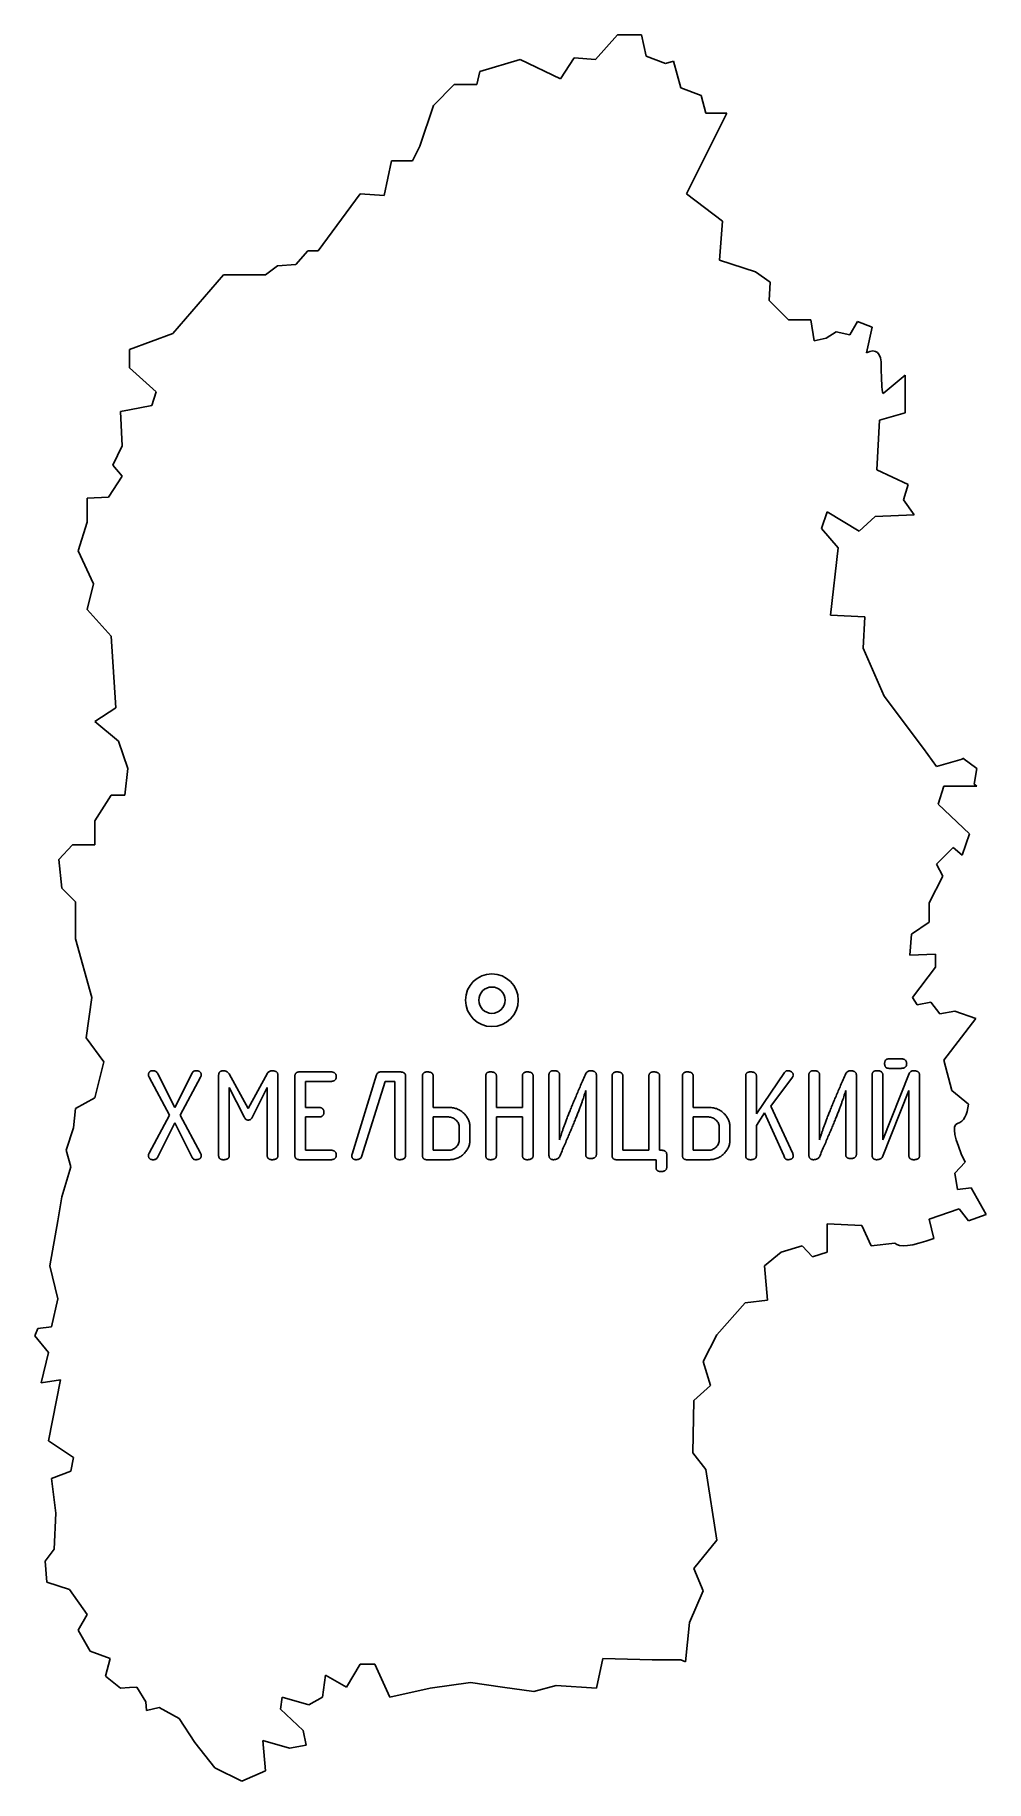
# Model space of a CAD drawing. Header units: millimetres. Extents: x -3142.1 to -3087.9, y 8892.6 to 8992.
import ezdxf

# ---------------------------------------------------------------- set-up
doc = ezdxf.new("R2010")
doc.units = ezdxf.units.MM

msp = doc.modelspace()

# ---------------------------------------------------------------- linework, layer by layer
at = {"color": 7, "linetype": 'Continuous', "lineweight": 25}
for p, q in [((-3108.876, 8991.975), (-3110.141, 8990.58)), ((-3107.514, 8991.975), (-3108.876, 8991.975)), ((-3107.254, 8990.775), (-3107.514, 8991.975)), ((-3114.425, 8990.58), (-3116.727, 8989.899)), ((-3112.12, 8989.477), (-3114.425, 8990.58)), ((-3111.342, 8990.678), (-3112.12, 8989.477)), ((-3110.141, 8990.58), (-3111.342, 8990.678)), ((-3106.151, 8990.354), (-3107.254, 8990.775)), ((-3105.696, 8990.483), (-3106.151, 8990.354)), ((-3105.274, 8988.958), (-3105.696, 8990.483)), ((-3116.727, 8989.899), (-3116.89, 8989.153)), ((-3118.188, 8989.153), (-3119.356, 8987.952)), ((-3116.89, 8989.153), (-3118.188, 8989.153)), ((-3104.107, 8988.536), (-3105.274, 8988.958)), ((-3103.847, 8987.53), (-3104.107, 8988.536)), ((-3119.356, 8987.952), (-3120.135, 8985.649)), ((-3104.95, 8982.922), (-3102.646, 8987.53)), ((-3102.646, 8987.53), (-3103.847, 8987.53)), ((-3120.135, 8985.649), (-3120.557, 8984.805)), ((-3121.758, 8984.805), (-3122.18, 8982.825)), ((-3120.557, 8984.805), (-3121.758, 8984.805)), ((-3123.542, 8982.922), (-3125.942, 8979.678)), ((-3122.18, 8982.825), (-3123.542, 8982.922)), ((-3102.906, 8981.365), (-3104.95, 8982.922)), ((-3103.068, 8979.159), (-3102.906, 8981.365)), ((-3126.528, 8979.678), (-3127.208, 8978.899)), ((-3125.942, 8979.678), (-3126.528, 8979.678)), ((-3128.246, 8978.835), (-3128.928, 8978.315)), ((-3127.208, 8978.899), (-3128.246, 8978.835)), ((-3101.023, 8978.478), (-3103.068, 8979.159)), ((-3100.18, 8977.893), (-3101.023, 8978.478)), ((-3131.33, 8978.315), (-3134.217, 8974.973)), ((-3128.928, 8978.315), (-3131.33, 8978.315)), ((-3100.245, 8976.856), (-3100.18, 8977.893)), ((-3099.142, 8975.752), (-3100.245, 8976.856)), ((-3097.877, 8975.752), (-3099.142, 8975.752)), ((-3097.683, 8974.551), (-3097.877, 8975.752)), ((-3095.216, 8975.655), (-3095.638, 8974.909)), ((-3094.372, 8975.33), (-3095.216, 8975.655)), ((-3134.217, 8974.973), (-3136.683, 8974.064)), ((-3097.001, 8974.713), (-3097.683, 8974.551)), ((-3096.416, 8975.071), (-3097.001, 8974.713)), ((-3095.638, 8974.909), (-3096.416, 8975.071)), ((-3094.697, 8973.87), (-3094.372, 8975.33)), ((-3136.683, 8974.064), (-3136.683, 8973.027)), ((-3136.683, 8973.027), (-3135.158, 8971.664)), ((-3092.491, 8972.605), (-3093.756, 8971.567)), ((-3092.491, 8970.463), (-3092.491, 8972.605)), ((-3135.158, 8971.664), (-3135.417, 8970.885)), ((-3136.683, 8970.625), (-3137.202, 8970.529)), ((-3137.202, 8970.529), (-3137.105, 8968.582)), ((-3135.417, 8970.885), (-3136.683, 8970.625)), ((-3093.951, 8970.042), (-3092.491, 8970.463)), ((-3094.113, 8967.218), (-3093.951, 8970.042)), ((-3137.105, 8968.582), (-3137.624, 8967.479)), ((-3137.624, 8967.479), (-3137.105, 8966.862)), ((-3137.105, 8966.862), (-3137.884, 8965.661)), ((-3092.329, 8966.375), (-3094.113, 8967.218)), ((-3137.884, 8965.661), (-3139.084, 8965.596)), ((-3139.084, 8965.596), (-3139.084, 8964.234)), ((-3092.588, 8965.499), (-3092.329, 8966.375)), ((-3091.972, 8964.655), (-3092.588, 8965.499)), ((-3097.26, 8963.877), (-3096.936, 8964.817)), ((-3096.936, 8964.817), (-3095.119, 8963.714)), ((-3095.119, 8963.714), (-3094.21, 8964.558)), ((-3094.21, 8964.558), (-3091.972, 8964.655)), ((-3139.084, 8964.234), (-3139.603, 8962.611)), ((-3096.319, 8962.773), (-3097.26, 8963.877)), ((-3139.603, 8962.611), (-3138.727, 8960.73)), ((-3096.741, 8958.945), (-3096.319, 8962.773)), ((-3138.727, 8960.73), (-3139.084, 8959.269)), ((-3139.084, 8959.269), (-3137.721, 8957.744)), ((-3094.794, 8958.847), (-3096.741, 8958.945)), ((-3094.891, 8957.062), (-3094.794, 8958.847)), ((-3137.721, 8957.744), (-3137.461, 8953.655)), ((-3093.69, 8954.337), (-3094.891, 8957.062)), ((-3137.461, 8953.655), (-3138.663, 8952.878)), ((-3091.452, 8951.352), (-3093.69, 8954.337)), ((-3138.663, 8952.878), (-3137.3, 8951.774)), ((-3137.3, 8951.774), (-3136.78, 8950.216)), ((-3090.706, 8950.314), (-3091.452, 8951.352)), ((-3089.245, 8950.736), (-3090.706, 8950.314)), ((-3089.214, 8950.801), (-3089.245, 8950.736)), ((-3088.402, 8950.216), (-3089.214, 8950.801)), ((-3136.78, 8950.216), (-3136.942, 8948.691)), ((-3088.565, 8949.308), (-3088.402, 8950.216)), ((-3137.721, 8948.691), (-3138.663, 8947.231)), ((-3136.942, 8948.691), (-3137.721, 8948.691)), ((-3090.608, 8948.172), (-3090.284, 8949.211)), ((-3090.284, 8949.211), (-3088.402, 8949.211)), ((-3088.402, 8949.211), (-3088.565, 8949.308)), ((-3088.824, 8946.484), (-3090.608, 8948.172)), ((-3138.663, 8947.231), (-3138.663, 8945.869)), ((-3139.928, 8945.869), (-3140.706, 8945.025)), ((-3138.663, 8945.869), (-3139.928, 8945.869)), ((-3090.706, 8944.765), (-3089.766, 8945.706)), ((-3089.766, 8945.706), (-3089.245, 8945.284)), ((-3089.245, 8945.284), (-3088.824, 8946.484)), ((-3140.706, 8945.025), (-3140.545, 8943.403)), ((-3090.349, 8944.084), (-3090.706, 8944.765)), ((-3091.128, 8942.559), (-3090.349, 8944.084)), ((-3140.545, 8943.403), (-3139.765, 8942.624)), ((-3139.765, 8942.624), (-3139.765, 8940.515)), ((-3091.128, 8941.456), (-3091.128, 8942.559)), ((-3092.231, 8939.574), (-3092.134, 8940.775)), ((-3092.134, 8940.775), (-3091.128, 8941.456)), ((-3139.765, 8940.515), (-3138.825, 8937.173)), ((-3090.771, 8939.639), (-3092.231, 8939.574)), ((-3090.771, 8938.891), (-3090.771, 8939.639)), ((-3092.069, 8937.173), (-3090.771, 8938.891)), ((-3138.825, 8937.173), (-3139.149, 8934.869)), ((-3091.808, 8936.751), (-3092.069, 8937.173)), ((-3091.03, 8936.914), (-3091.808, 8936.751)), ((-3090.511, 8936.232), (-3091.03, 8936.914)), ((-3089.667, 8936.394), (-3090.511, 8936.232)), ((-3090.284, 8933.604), (-3088.467, 8935.972)), ((-3088.467, 8935.972), (-3089.667, 8936.394)), ((-3139.149, 8934.869), (-3138.143, 8933.506)), ((-3093.422, 8933.679), (-3092.718, 8933.679)), ((-3138.143, 8933.506), (-3138.663, 8931.463)), ((-3134.396, 8930.469), (-3135.568, 8932.639)), ((-3135.065, 8932.819), (-3134.101, 8930.91)), ((-3134.101, 8930.91), (-3133.12, 8932.872)), ((-3132.633, 8932.639), (-3133.796, 8930.468)), ((-3131.605, 8928.178), (-3131.605, 8932.732)), ((-3131.001, 8932.831), (-3129.923, 8930.856)), ((-3129.923, 8930.856), (-3128.825, 8932.859)), ((-3128.226, 8932.732), (-3128.226, 8928.178)), ((-3127.26, 8928.177), (-3127.26, 8932.694)), ((-3126.99, 8932.936), (-3125.214, 8932.936)), ((-3124.003, 8928.251), (-3122.601, 8932.766)), ((-3122.368, 8932.936), (-3121.294, 8932.936)), ((-3120.956, 8932.694), (-3120.956, 8928.177)), ((-3119.99, 8928.177), (-3119.99, 8932.694)), ((-3119.382, 8932.699), (-3119.382, 8930.908)), ((-3116.388, 8928.177), (-3116.388, 8932.694)), ((-3115.78, 8932.699), (-3115.78, 8930.908)), ((-3114.294, 8930.908), (-3114.294, 8932.699)), ((-3113.686, 8932.694), (-3113.686, 8928.177)), ((-3112.787, 8928.203), (-3112.787, 8932.76)), ((-3112.179, 8932.76), (-3112.179, 8929.061)), ((-3110.084, 8932.738), (-3110.084, 8928.244)), ((-3109.186, 8928.176), (-3109.186, 8932.695)), ((-3108.578, 8932.697), (-3108.578, 8928.476)), ((-3107.091, 8928.476), (-3107.091, 8932.697)), ((-3106.483, 8932.697), (-3106.483, 8928.476)), ((-3105.179, 8928.177), (-3105.179, 8932.694)), ((-3104.571, 8932.699), (-3104.571, 8930.908)), ((-3101.578, 8928.177), (-3101.578, 8932.694)), ((-3100.97, 8930.539), (-3099.374, 8932.901)), ((-3100.97, 8932.697), (-3100.97, 8930.539)), ((-3098.911, 8932.636), (-3100.148, 8930.982)), ((-3097.976, 8928.203), (-3097.976, 8932.76)), ((-3097.368, 8932.76), (-3097.368, 8929.061)), ((-3095.274, 8932.738), (-3095.274, 8928.244)), ((-3094.375, 8928.203), (-3094.375, 8932.76)), ((-3093.767, 8929.061), (-3092.274, 8932.838)), ((-3093.767, 8932.76), (-3093.767, 8929.061)), ((-3092.718, 8933.138), (-3093.422, 8933.138)), ((-3091.672, 8932.736), (-3091.672, 8928.178)), ((-3089.829, 8931.884), (-3090.284, 8933.604)), ((-3130.164, 8930.414), (-3130.997, 8932.04)), ((-3130.997, 8932.04), (-3130.997, 8928.178)), ((-3128.834, 8932.04), (-3129.691, 8930.335)), ((-3128.834, 8928.178), (-3128.834, 8932.04)), ((-3125.214, 8932.395), (-3126.652, 8932.395)), ((-3126.652, 8932.395), (-3126.652, 8930.908)), ((-3122.124, 8932.395), (-3123.473, 8928.105)), ((-3121.564, 8932.395), (-3122.124, 8932.395)), ((-3121.564, 8928.174), (-3121.564, 8932.395)), ((-3110.693, 8928.243), (-3110.693, 8931.878)), ((-3095.882, 8928.243), (-3095.882, 8931.878)), ((-3092.28, 8931.878), (-3093.782, 8928.098)), ((-3092.28, 8928.178), (-3092.28, 8931.878)), ((-3088.889, 8931.105), (-3089.829, 8931.884)), ((-3139.765, 8930.846), (-3139.862, 8929.742)), ((-3138.663, 8931.463), (-3139.765, 8930.846)), ((-3126.652, 8930.908), (-3125.913, 8930.908)), ((-3119.382, 8930.908), (-3118.472, 8930.908)), ((-3115.78, 8930.908), (-3114.294, 8930.908)), ((-3104.571, 8930.908), (-3103.661, 8930.908)), ((-3100.148, 8930.982), (-3098.898, 8928.28)), ((-3139.862, 8929.742), (-3140.285, 8928.477)), ((-3135.568, 8928.299), (-3134.396, 8930.469)), ((-3134.101, 8930.029), (-3135.083, 8928.064)), ((-3133.12, 8928.065), (-3134.101, 8930.029)), ((-3133.796, 8930.468), (-3132.633, 8928.299)), ((-3126.652, 8930.368), (-3126.652, 8928.476)), ((-3125.913, 8930.368), (-3126.652, 8930.368)), ((-3118.505, 8930.368), (-3119.382, 8930.368)), ((-3119.382, 8930.368), (-3119.382, 8928.476)), ((-3117.895, 8929.085), (-3117.895, 8929.762)), ((-3117.287, 8929.779), (-3117.287, 8929.068)), ((-3114.294, 8930.368), (-3115.78, 8930.368)), ((-3115.78, 8930.368), (-3115.78, 8928.177)), ((-3114.294, 8928.177), (-3114.294, 8930.368)), ((-3103.695, 8930.368), (-3104.571, 8930.368)), ((-3104.571, 8930.368), (-3104.571, 8928.476)), ((-3103.084, 8929.085), (-3103.084, 8929.762)), ((-3102.476, 8929.779), (-3102.476, 8929.068)), ((-3100.515, 8930.6), (-3100.97, 8929.878)), ((-3100.97, 8929.878), (-3100.97, 8928.179)), ((-3099.403, 8928.169), (-3100.515, 8930.6)), ((-3140.285, 8928.477), (-3140.025, 8927.537)), ((-3125.214, 8927.936), (-3126.99, 8927.936)), ((-3126.652, 8928.476), (-3125.214, 8928.476)), ((-3118.496, 8927.936), (-3119.744, 8927.936)), ((-3119.382, 8928.476), (-3118.505, 8928.476)), ((-3106.686, 8927.936), (-3108.94, 8927.936)), ((-3108.578, 8928.476), (-3107.091, 8928.476)), ((-3106.686, 8927.497), (-3106.686, 8927.936)), ((-3106.483, 8928.476), (-3106.418, 8928.476)), ((-3106.078, 8928.228), (-3106.078, 8927.508)), ((-3103.685, 8927.936), (-3104.933, 8927.936)), ((-3104.571, 8928.476), (-3103.695, 8928.476)), ((-3089.667, 8927.179), (-3089.084, 8927.795)), ((-3140.025, 8927.537), (-3140.545, 8925.816)), ((-3089.506, 8926.239), (-3089.667, 8927.179)), ((-3140.545, 8925.816), (-3140.771, 8924.454)), ((-3088.727, 8926.336), (-3089.506, 8926.239)), ((-3087.883, 8924.81), (-3088.727, 8926.336)), ((-3091.128, 8924.551), (-3089.408, 8925.135)), ((-3089.408, 8925.135), (-3088.889, 8924.454)), ((-3088.889, 8924.454), (-3087.883, 8924.81)), ((-3140.771, 8924.454), (-3141.225, 8921.891)), ((-3096.936, 8924.292), (-3094.956, 8924.194)), ((-3096.936, 8922.669), (-3096.936, 8924.292)), ((-3094.956, 8924.194), (-3094.437, 8923.026)), ((-3090.868, 8923.448), (-3091.128, 8924.551)), ((-3099.564, 8922.669), (-3098.363, 8923.026)), ((-3098.363, 8923.026), (-3097.779, 8922.409)), ((-3094.437, 8923.026), (-3093.075, 8923.188)), ((-3141.225, 8921.891), (-3140.771, 8920.008)), ((-3100.505, 8921.891), (-3099.564, 8922.669)), ((-3100.342, 8919.944), (-3100.505, 8921.891)), ((-3097.779, 8922.409), (-3096.936, 8922.669)), ((-3140.771, 8920.008), (-3141.128, 8918.418)), ((-3103.23, 8917.964), (-3101.608, 8919.781)), ((-3101.608, 8919.781), (-3100.342, 8919.944)), ((-3141.906, 8918.321), (-3142.07, 8917.899)), ((-3142.07, 8917.899), (-3141.291, 8916.958)), ((-3141.128, 8918.418), (-3141.906, 8918.321)), ((-3104.009, 8916.44), (-3103.23, 8917.964)), ((-3141.291, 8916.958), (-3141.713, 8915.239)), ((-3103.587, 8915.076), (-3104.009, 8916.44)), ((-3141.713, 8915.239), (-3140.609, 8915.401)), ((-3140.609, 8915.401), (-3141.291, 8911.93)), ((-3104.528, 8914.233), (-3103.587, 8915.076)), ((-3104.594, 8911.248), (-3104.528, 8914.233)), ((-3141.291, 8911.93), (-3139.862, 8910.988)), ((-3139.862, 8910.988), (-3140.025, 8910.209)), ((-3103.847, 8910.307), (-3104.594, 8911.248)), ((-3140.025, 8910.209), (-3141.128, 8909.788)), ((-3141.128, 8909.788), (-3140.869, 8907.808)), ((-3103.23, 8906.283), (-3103.847, 8910.307)), ((-3140.869, 8907.808), (-3140.966, 8905.765)), ((-3104.528, 8904.661), (-3103.23, 8906.283)), ((-3140.966, 8905.765), (-3141.486, 8905.083)), ((-3141.486, 8905.083), (-3141.388, 8903.883)), ((-3141.388, 8903.883), (-3140.09, 8903.461)), ((-3104.009, 8903.396), (-3104.528, 8904.661)), ((-3140.09, 8903.461), (-3139.084, 8902.033)), ((-3104.788, 8901.578), (-3104.009, 8903.396)), ((-3139.084, 8902.033), (-3139.603, 8901.157)), ((-3139.603, 8901.157), (-3138.922, 8899.957)), ((-3105.015, 8899.34), (-3104.788, 8901.578)), ((-3138.922, 8899.957), (-3137.787, 8899.535)), ((-3137.787, 8899.535), (-3138.046, 8898.529)), ((-3124.321, 8897.912), (-3123.542, 8899.211)), ((-3123.542, 8899.211), (-3122.699, 8899.211)), ((-3122.699, 8899.211), (-3121.854, 8897.328)), ((-3110.077, 8897.848), (-3109.719, 8899.535)), ((-3109.719, 8899.535), (-3106.897, 8899.469)), ((-3106.897, 8899.469), (-3105.274, 8899.469)), ((-3105.274, 8899.469), (-3105.015, 8899.34)), ((-3138.046, 8898.529), (-3137.202, 8897.848)), ((-3137.202, 8897.848), (-3136.683, 8897.879)), ((-3136.683, 8897.879), (-3136.261, 8897.912)), ((-3136.261, 8897.912), (-3135.742, 8897.068)), ((-3125.684, 8897.328), (-3125.521, 8898.593)), ((-3125.521, 8898.593), (-3124.321, 8897.912)), ((-3121.854, 8897.328), (-3119.551, 8897.848)), ((-3119.551, 8897.848), (-3117.248, 8898.17)), ((-3117.248, 8898.17), (-3115.43, 8897.912)), ((-3115.43, 8897.912), (-3113.646, 8897.653)), ((-3113.646, 8897.653), (-3112.381, 8898.009)), ((-3112.381, 8898.009), (-3110.077, 8897.848)), ((-3135.742, 8897.068), (-3135.71, 8896.581)), ((-3128.084, 8896.647), (-3127.987, 8897.328)), ((-3127.987, 8897.328), (-3126.462, 8896.906)), ((-3126.462, 8896.906), (-3125.684, 8897.328)), ((-3135.71, 8896.581), (-3134.996, 8896.744)), ((-3134.996, 8896.744), (-3133.86, 8896.127)), ((-3133.86, 8896.127), (-3132.952, 8894.764)), ((-3126.787, 8895.446), (-3128.084, 8896.647)), ((-3129.091, 8894.862), (-3127.566, 8894.44)), ((-3128.928, 8893.143), (-3129.091, 8894.862)), ((-3126.624, 8894.603), (-3126.787, 8895.446)), ((-3132.952, 8894.764), (-3131.817, 8893.305)), ((-3127.566, 8894.44), (-3126.624, 8894.603)), ((-3131.817, 8893.305), (-3130.291, 8892.558)), ((-3130.291, 8892.558), (-3128.928, 8893.143))]:
    msp.add_line(p, q, dxfattribs=at)
for radius in [1.5, 0.75]:
    msp.add_circle((-3116.035, 8937.018), radius, dxfattribs=at)
for points in [[(-3093.853, 8973.091), (-3093.853, 8973.892), (-3094.135, 8974.152), (-3094.697, 8973.87)], [(-3093.756, 8971.567), (-3093.821, 8971.783), (-3093.853, 8972.291), (-3093.853, 8973.091)], [(-3089.506, 8930.003), (-3089.16, 8930.11), (-3088.954, 8930.478), (-3088.889, 8931.105)], [(-3089.084, 8927.795), (-3089.711, 8929.158), (-3089.852, 8929.894), (-3089.506, 8930.003)], [(-3093.075, 8923.188), (-3092.859, 8922.907), (-3092.123, 8922.994), (-3090.868, 8923.448)]]:
    msp.add_open_spline(points, degree=3, dxfattribs=at)
for points, knots in [([(-3093.663, 8933.411), (-3093.662, 8933.432), (-3093.661, 8933.471), (-3093.651, 8933.527), (-3093.632, 8933.574), (-3093.605, 8933.613), (-3093.57, 8933.643), (-3093.527, 8933.664), (-3093.477, 8933.677), (-3093.441, 8933.678), (-3093.422, 8933.679)], [0, 0, 0, 0, 0.153499, 0.286162, 0.407514, 0.519394, 0.62627, 0.740428, 0.86178, 1, 1, 1, 1]), ([(-3092.718, 8933.679), (-3092.694, 8933.678), (-3092.648, 8933.677), (-3092.584, 8933.664), (-3092.53, 8933.643), (-3092.484, 8933.615), (-3092.449, 8933.575), (-3092.425, 8933.528), (-3092.411, 8933.471), (-3092.409, 8933.432), (-3092.408, 8933.411)], [0, 0, 0, 0, 0.155407, 0.29299, 0.414075, 0.526343, 0.634646, 0.746281, 0.864622, 1, 1, 1, 1]), ([(-3135.6, 8932.759), (-3135.599, 8932.778), (-3135.597, 8932.814), (-3135.586, 8932.865), (-3135.566, 8932.908), (-3135.537, 8932.943), (-3135.501, 8932.971), (-3135.456, 8932.991), (-3135.404, 8933), (-3135.366, 8933.002), (-3135.346, 8933.003)], [0, 0, 0, 0, 0.141873, 0.268346, 0.384373, 0.492402, 0.604548, 0.721869, 0.8529, 1, 1, 1, 1]), ([(-3135.568, 8932.639), (-3135.577, 8932.658), (-3135.595, 8932.696), (-3135.598, 8932.738), (-3135.6, 8932.759)], [0, 0, 0, 0, 0.506812, 1, 1, 1, 1]), ([(-3135.346, 8933.003), (-3135.316, 8933.001), (-3135.258, 8932.997), (-3135.177, 8932.961), (-3135.111, 8932.9), (-3135.08, 8932.847), (-3135.065, 8932.819)], [0, 0, 0, 0, 0.254283, 0.488042, 0.731719, 1, 1, 1, 1]), ([(-3133.12, 8932.872), (-3133.107, 8932.892), (-3133.084, 8932.93), (-3133.034, 8932.972), (-3132.976, 8932.999), (-3132.934, 8933.002), (-3132.913, 8933.003)], [0, 0, 0, 0, 0.2709176, 0.5183552, 0.7516456, 1, 1, 1, 1]), ([(-3132.913, 8933.003), (-3132.888, 8933.002), (-3132.841, 8933), (-3132.775, 8932.991), (-3132.718, 8932.972), (-3132.672, 8932.944), (-3132.635, 8932.909), (-3132.61, 8932.866), (-3132.595, 8932.815), (-3132.593, 8932.778), (-3132.592, 8932.759)], [0, 0, 0, 0, 0.163448, 0.307793, 0.43427, 0.549766, 0.655419, 0.762636, 0.875353, 1, 1, 1, 1]), ([(-3132.592, 8932.759), (-3132.595, 8932.742), (-3132.601, 8932.699), (-3132.621, 8932.661), (-3132.633, 8932.639)], [0, 0, 0, 0, 0.412672, 1, 1, 1, 1]), ([(-3131.605, 8932.732), (-3131.604, 8932.753), (-3131.603, 8932.793), (-3131.589, 8932.849), (-3131.571, 8932.898), (-3131.54, 8932.937), (-3131.502, 8932.967), (-3131.455, 8932.988), (-3131.401, 8933.001), (-3131.362, 8933.002), (-3131.341, 8933.003)], [0, 0, 0, 0, 0.146397, 0.276321, 0.39524, 0.506272, 0.615393, 0.730848, 0.856032, 1, 1, 1, 1]), ([(-3131.341, 8933.003), (-3131.308, 8933.001), (-3131.243, 8932.998), (-3131.151, 8932.963), (-3131.068, 8932.908), (-3131.024, 8932.857), (-3131.001, 8932.831)], [0, 0, 0, 0, 0.250197, 0.492211, 0.737031, 1, 1, 1, 1]), ([(-3128.825, 8932.859), (-3128.806, 8932.882), (-3128.77, 8932.924), (-3128.704, 8932.968), (-3128.633, 8932.999), (-3128.583, 8933.002), (-3128.558, 8933.003)], [0, 0, 0, 0, 0.275792, 0.524661, 0.759907, 1, 1, 1, 1]), ([(-3128.558, 8933.003), (-3128.532, 8933.002), (-3128.483, 8933.001), (-3128.415, 8932.988), (-3128.357, 8932.968), (-3128.308, 8932.938), (-3128.27, 8932.899), (-3128.245, 8932.85), (-3128.229, 8932.793), (-3128.227, 8932.753), (-3128.226, 8932.732)], [0, 0, 0, 0, 0.159829, 0.298144, 0.422337, 0.536642, 0.643437, 0.753428, 0.870149, 1, 1, 1, 1]), ([(-3127.26, 8932.694), (-3127.259, 8932.713), (-3127.258, 8932.749), (-3127.245, 8932.799), (-3127.224, 8932.842), (-3127.193, 8932.877), (-3127.154, 8932.904), (-3127.107, 8932.923), (-3127.051, 8932.933), (-3127.011, 8932.935), (-3126.99, 8932.936)], [0, 0, 0, 0, 0.137647, 0.258494, 0.372178, 0.480267, 0.591683, 0.71253, 0.847139, 1, 1, 1, 1]), ([(-3125.214, 8932.936), (-3125.19, 8932.935), (-3125.144, 8932.933), (-3125.08, 8932.921), (-3125.025, 8932.9), (-3124.98, 8932.87), (-3124.945, 8932.831), (-3124.92, 8932.783), (-3124.907, 8932.726), (-3124.905, 8932.686), (-3124.904, 8932.665)], [0, 0, 0, 0, 0.154879, 0.291993, 0.412667, 0.525781, 0.633715, 0.744971, 0.865082, 1, 1, 1, 1]), ([(-3124.904, 8932.665), (-3124.905, 8932.644), (-3124.907, 8932.604), (-3124.92, 8932.548), (-3124.945, 8932.5), (-3124.98, 8932.46), (-3125.025, 8932.431), (-3125.08, 8932.409), (-3125.144, 8932.397), (-3125.19, 8932.396), (-3125.214, 8932.395)], [0, 0, 0, 0, 0.134918, 0.255029, 0.366285, 0.474219, 0.587333, 0.708007, 0.845121, 1, 1, 1, 1]), ([(-3122.601, 8932.766), (-3122.591, 8932.791), (-3122.572, 8932.84), (-3122.518, 8932.897), (-3122.447, 8932.93), (-3122.395, 8932.934), (-3122.368, 8932.936)], [0, 0, 0, 0, 0.262469, 0.499999, 0.736656, 1, 1, 1, 1]), ([(-3121.294, 8932.936), (-3121.267, 8932.935), (-3121.218, 8932.933), (-3121.148, 8932.923), (-3121.089, 8932.904), (-3121.041, 8932.878), (-3121.002, 8932.843), (-3120.975, 8932.8), (-3120.958, 8932.749), (-3120.957, 8932.713), (-3120.956, 8932.694)], [0, 0, 0, 0, 0.167863, 0.314847, 0.444187, 0.55924, 0.665232, 0.770656, 0.878794, 1, 1, 1, 1]), ([(-3119.99, 8932.694), (-3119.989, 8932.713), (-3119.988, 8932.749), (-3119.975, 8932.799), (-3119.954, 8932.842), (-3119.923, 8932.877), (-3119.884, 8932.904), (-3119.836, 8932.923), (-3119.78, 8932.933), (-3119.741, 8932.935), (-3119.72, 8932.936)], [0, 0, 0, 0, 0.137647, 0.258494, 0.372178, 0.480267, 0.591683, 0.71253, 0.847139, 1, 1, 1, 1]), ([(-3119.72, 8932.936), (-3119.693, 8932.935), (-3119.643, 8932.935), (-3119.574, 8932.922), (-3119.515, 8932.906), (-3119.467, 8932.879), (-3119.427, 8932.845), (-3119.401, 8932.803), (-3119.384, 8932.753), (-3119.383, 8932.718), (-3119.382, 8932.699)], [0, 0, 0, 0, 0.169138, 0.31769, 0.447411, 0.563411, 0.668766, 0.773154, 0.880041, 1, 1, 1, 1]), ([(-3116.388, 8932.694), (-3116.388, 8932.713), (-3116.387, 8932.749), (-3116.373, 8932.799), (-3116.353, 8932.842), (-3116.322, 8932.877), (-3116.283, 8932.904), (-3116.235, 8932.923), (-3116.179, 8932.933), (-3116.139, 8932.935), (-3116.118, 8932.936)], [0, 0, 0, 0, 0.137647, 0.258494, 0.372178, 0.480267, 0.591683, 0.71253, 0.847139, 1, 1, 1, 1]), ([(-3116.118, 8932.936), (-3116.092, 8932.935), (-3116.042, 8932.935), (-3115.973, 8932.922), (-3115.913, 8932.906), (-3115.865, 8932.879), (-3115.826, 8932.845), (-3115.8, 8932.803), (-3115.783, 8932.753), (-3115.781, 8932.718), (-3115.78, 8932.699)], [0, 0, 0, 0, 0.169138, 0.31769, 0.447411, 0.563411, 0.668766, 0.773154, 0.880041, 1, 1, 1, 1]), ([(-3114.294, 8932.699), (-3114.293, 8932.718), (-3114.292, 8932.753), (-3114.279, 8932.802), (-3114.258, 8932.844), (-3114.227, 8932.878), (-3114.188, 8932.905), (-3114.14, 8932.922), (-3114.085, 8932.935), (-3114.045, 8932.935), (-3114.024, 8932.936)], [0, 0, 0, 0, 0.136441, 0.255996, 0.368508, 0.475742, 0.588255, 0.709343, 0.845784, 1, 1, 1, 1]), ([(-3114.024, 8932.936), (-3113.997, 8932.935), (-3113.948, 8932.933), (-3113.878, 8932.923), (-3113.819, 8932.904), (-3113.77, 8932.878), (-3113.731, 8932.843), (-3113.705, 8932.8), (-3113.688, 8932.749), (-3113.687, 8932.713), (-3113.686, 8932.694)], [0, 0, 0, 0, 0.167863, 0.314847, 0.444187, 0.55924, 0.665232, 0.770656, 0.878794, 1, 1, 1, 1]), ([(-3112.787, 8932.76), (-3112.786, 8932.779), (-3112.785, 8932.815), (-3112.773, 8932.866), (-3112.751, 8932.909), (-3112.721, 8932.945), (-3112.681, 8932.971), (-3112.634, 8932.991), (-3112.578, 8933), (-3112.538, 8933.002), (-3112.517, 8933.003)], [0, 0, 0, 0, 0.137355, 0.260404, 0.371584, 0.481366, 0.592546, 0.713138, 0.847462, 1, 1, 1, 1]), ([(-3112.517, 8933.003), (-3112.49, 8933.002), (-3112.441, 8933), (-3112.371, 8932.991), (-3112.312, 8932.972), (-3112.263, 8932.946), (-3112.225, 8932.91), (-3112.198, 8932.867), (-3112.182, 8932.816), (-3112.18, 8932.779), (-3112.179, 8932.76)], [0, 0, 0, 0, 0.167568, 0.314294, 0.443407, 0.558258, 0.665582, 0.768936, 0.879007, 1, 1, 1, 1]), ([(-3112.179, 8929.061), (-3112.167, 8929.105), (-3112.143, 8929.197), (-3112.097, 8929.342), (-3112.046, 8929.501), (-3111.987, 8929.674), (-3111.92, 8929.861), (-3111.846, 8930.062), (-3111.764, 8930.277), (-3111.673, 8930.506), (-3111.578, 8930.749), (-3111.472, 8931.006), (-3111.36, 8931.278), (-3111.239, 8931.562), (-3111.113, 8931.862), (-3110.978, 8932.175), (-3110.834, 8932.502), (-3110.736, 8932.725), (-3110.686, 8932.838)], [0, 0, 0, 0, 0.033396, 0.070615, 0.111849, 0.156861, 0.20566, 0.258254, 0.314981, 0.375514, 0.43976, 0.508253, 0.580461, 0.656585, 0.736426, 0.820428, 0.908355, 1, 1, 1, 1]), ([(-3110.686, 8932.838), (-3110.671, 8932.863), (-3110.641, 8932.911), (-3110.577, 8932.965), (-3110.502, 8932.997), (-3110.448, 8933.001), (-3110.42, 8933.003)], [0, 0, 0, 0, 0.267012, 0.510583, 0.747732, 1, 1, 1, 1]), ([(-3110.42, 8933.003), (-3110.394, 8933.002), (-3110.344, 8933.001), (-3110.275, 8932.988), (-3110.216, 8932.969), (-3110.168, 8932.939), (-3110.13, 8932.901), (-3110.103, 8932.854), (-3110.087, 8932.799), (-3110.085, 8932.759), (-3110.084, 8932.738)], [0, 0, 0, 0, 0.162457, 0.303302, 0.429166, 0.543806, 0.649352, 0.756939, 0.871925, 1, 1, 1, 1]), ([(-3109.186, 8932.695), (-3109.185, 8932.714), (-3109.184, 8932.749), (-3109.171, 8932.799), (-3109.15, 8932.842), (-3109.119, 8932.877), (-3109.08, 8932.904), (-3109.032, 8932.923), (-3108.976, 8932.933), (-3108.937, 8932.935), (-3108.915, 8932.936)], [0, 0, 0, 0, 0.135429, 0.259027, 0.370704, 0.479047, 0.590725, 0.711856, 0.84678, 1, 1, 1, 1]), ([(-3108.915, 8932.936), (-3108.889, 8932.935), (-3108.84, 8932.933), (-3108.77, 8932.923), (-3108.711, 8932.904), (-3108.662, 8932.879), (-3108.624, 8932.844), (-3108.597, 8932.802), (-3108.58, 8932.752), (-3108.579, 8932.716), (-3108.578, 8932.697)], [0, 0, 0, 0, 0.168737, 0.316487, 0.446501, 0.561079, 0.667623, 0.771698, 0.8804, 1, 1, 1, 1]), ([(-3107.091, 8932.697), (-3107.09, 8932.716), (-3107.089, 8932.751), (-3107.076, 8932.801), (-3107.055, 8932.843), (-3107.025, 8932.878), (-3106.985, 8932.904), (-3106.938, 8932.923), (-3106.882, 8932.933), (-3106.842, 8932.935), (-3106.821, 8932.936)], [0, 0, 0, 0, 0.135959, 0.257564, 0.369679, 0.478446, 0.589122, 0.710727, 0.84618, 1, 1, 1, 1]), ([(-3106.821, 8932.936), (-3106.794, 8932.935), (-3106.745, 8932.933), (-3106.675, 8932.923), (-3106.617, 8932.904), (-3106.567, 8932.879), (-3106.529, 8932.844), (-3106.502, 8932.802), (-3106.486, 8932.752), (-3106.484, 8932.716), (-3106.483, 8932.697)], [0, 0, 0, 0, 0.1687373, 0.3164868, 0.4465009, 0.5610794, 0.6676231, 0.7716985, 0.8803995, 1, 1, 1, 1]), ([(-3105.179, 8932.694), (-3105.178, 8932.713), (-3105.177, 8932.749), (-3105.164, 8932.799), (-3105.143, 8932.842), (-3105.112, 8932.877), (-3105.073, 8932.904), (-3105.026, 8932.923), (-3104.97, 8932.933), (-3104.93, 8932.935), (-3104.909, 8932.936)], [0, 0, 0, 0, 0.137647, 0.258494, 0.372178, 0.480267, 0.591683, 0.71253, 0.847139, 1, 1, 1, 1]), ([(-3104.909, 8932.936), (-3104.882, 8932.935), (-3104.833, 8932.935), (-3104.764, 8932.922), (-3104.704, 8932.906), (-3104.656, 8932.879), (-3104.617, 8932.845), (-3104.59, 8932.803), (-3104.573, 8932.753), (-3104.572, 8932.718), (-3104.571, 8932.699)], [0, 0, 0, 0, 0.169138, 0.31769, 0.447411, 0.563411, 0.668766, 0.773154, 0.880041, 1, 1, 1, 1]), ([(-3101.578, 8932.694), (-3101.577, 8932.713), (-3101.576, 8932.749), (-3101.563, 8932.799), (-3101.542, 8932.842), (-3101.511, 8932.877), (-3101.472, 8932.904), (-3101.424, 8932.923), (-3101.368, 8932.933), (-3101.329, 8932.935), (-3101.307, 8932.936)], [0, 0, 0, 0, 0.137647, 0.258494, 0.372178, 0.480267, 0.591683, 0.71253, 0.847139, 1, 1, 1, 1]), ([(-3101.307, 8932.936), (-3101.281, 8932.935), (-3101.231, 8932.933), (-3101.162, 8932.923), (-3101.103, 8932.904), (-3101.054, 8932.879), (-3101.016, 8932.844), (-3100.988, 8932.802), (-3100.972, 8932.752), (-3100.97, 8932.716), (-3100.97, 8932.697)], [0, 0, 0, 0, 0.168737, 0.316487, 0.446501, 0.561079, 0.667623, 0.771698, 0.8804, 1, 1, 1, 1]), ([(-3099.374, 8932.901), (-3099.362, 8932.916), (-3099.338, 8932.946), (-3099.292, 8932.98), (-3099.239, 8933), (-3099.201, 8933.002), (-3099.182, 8933.003)], [0, 0, 0, 0, 0.260851, 0.507891, 0.746796, 1, 1, 1, 1]), ([(-3099.182, 8933.003), (-3099.16, 8933.002), (-3099.116, 8933), (-3099.053, 8932.985), (-3098.999, 8932.956), (-3098.952, 8932.92), (-3098.915, 8932.878), (-3098.886, 8932.838), (-3098.868, 8932.797), (-3098.865, 8932.769), (-3098.864, 8932.756)], [0, 0, 0, 0, 0.154025, 0.297765, 0.435115, 0.571898, 0.701017, 0.811491, 0.910418, 1, 1, 1, 1]), ([(-3098.864, 8932.756), (-3098.867, 8932.735), (-3098.872, 8932.691), (-3098.897, 8932.655), (-3098.911, 8932.636)], [0, 0, 0, 0, 0.468479, 1, 1, 1, 1]), ([(-3097.976, 8932.76), (-3097.976, 8932.779), (-3097.974, 8932.815), (-3097.962, 8932.866), (-3097.94, 8932.909), (-3097.91, 8932.945), (-3097.87, 8932.971), (-3097.823, 8932.991), (-3097.767, 8933), (-3097.727, 8933.002), (-3097.706, 8933.003)], [0, 0, 0, 0, 0.137355, 0.260404, 0.371584, 0.481366, 0.592546, 0.713138, 0.847462, 1, 1, 1, 1]), ([(-3097.706, 8933.003), (-3097.68, 8933.002), (-3097.63, 8933), (-3097.561, 8932.991), (-3097.502, 8932.972), (-3097.452, 8932.946), (-3097.415, 8932.91), (-3097.387, 8932.867), (-3097.371, 8932.816), (-3097.369, 8932.779), (-3097.368, 8932.76)], [0, 0, 0, 0, 0.167568, 0.314294, 0.443407, 0.558258, 0.665582, 0.768936, 0.879007, 1, 1, 1, 1]), ([(-3097.368, 8929.061), (-3097.357, 8929.105), (-3097.332, 8929.197), (-3097.287, 8929.342), (-3097.235, 8929.501), (-3097.176, 8929.674), (-3097.109, 8929.861), (-3097.035, 8930.062), (-3096.953, 8930.277), (-3096.863, 8930.506), (-3096.767, 8930.749), (-3096.661, 8931.006), (-3096.55, 8931.278), (-3096.429, 8931.562), (-3096.302, 8931.862), (-3096.167, 8932.175), (-3096.023, 8932.502), (-3095.925, 8932.725), (-3095.875, 8932.838)], [0, 0, 0, 0, 0.033396, 0.070615, 0.111849, 0.156861, 0.20566, 0.258254, 0.314981, 0.375514, 0.43976, 0.508253, 0.580461, 0.656585, 0.736426, 0.820428, 0.908355, 1, 1, 1, 1]), ([(-3095.875, 8932.838), (-3095.86, 8932.863), (-3095.83, 8932.911), (-3095.766, 8932.965), (-3095.691, 8932.997), (-3095.637, 8933.001), (-3095.609, 8933.003)], [0, 0, 0, 0, 0.267012, 0.510583, 0.747732, 1, 1, 1, 1]), ([(-3095.609, 8933.003), (-3095.583, 8933.002), (-3095.533, 8933.001), (-3095.465, 8932.988), (-3095.405, 8932.969), (-3095.357, 8932.939), (-3095.319, 8932.901), (-3095.292, 8932.854), (-3095.276, 8932.799), (-3095.274, 8932.759), (-3095.274, 8932.738)], [0, 0, 0, 0, 0.162457, 0.303302, 0.429166, 0.543806, 0.649352, 0.756939, 0.871925, 1, 1, 1, 1]), ([(-3094.375, 8932.76), (-3094.374, 8932.779), (-3094.373, 8932.815), (-3094.36, 8932.866), (-3094.338, 8932.909), (-3094.309, 8932.945), (-3094.269, 8932.971), (-3094.222, 8932.991), (-3094.166, 8933), (-3094.126, 8933.002), (-3094.105, 8933.003)], [0, 0, 0, 0, 0.137355, 0.260404, 0.371584, 0.481366, 0.592546, 0.713138, 0.847462, 1, 1, 1, 1]), ([(-3094.105, 8933.003), (-3094.078, 8933.002), (-3094.029, 8933), (-3093.959, 8932.991), (-3093.9, 8932.972), (-3093.851, 8932.946), (-3093.813, 8932.91), (-3093.785, 8932.867), (-3093.769, 8932.816), (-3093.768, 8932.779), (-3093.767, 8932.76)], [0, 0, 0, 0, 0.167568, 0.314294, 0.443407, 0.558258, 0.665582, 0.768936, 0.879007, 1, 1, 1, 1]), ([(-3093.422, 8933.138), (-3093.441, 8933.139), (-3093.477, 8933.14), (-3093.527, 8933.153), (-3093.57, 8933.174), (-3093.605, 8933.206), (-3093.632, 8933.245), (-3093.651, 8933.293), (-3093.661, 8933.349), (-3093.662, 8933.389), (-3093.663, 8933.411)], [0, 0, 0, 0, 0.137073, 0.257416, 0.370626, 0.479948, 0.590899, 0.711242, 0.847776, 1, 1, 1, 1]), ([(-3092.408, 8933.411), (-3092.409, 8933.389), (-3092.411, 8933.349), (-3092.424, 8933.292), (-3092.449, 8933.244), (-3092.485, 8933.205), (-3092.529, 8933.174), (-3092.584, 8933.153), (-3092.648, 8933.14), (-3092.694, 8933.139), (-3092.718, 8933.138)], [0, 0, 0, 0, 0.134456, 0.256324, 0.367199, 0.474764, 0.588745, 0.709006, 0.845651, 1, 1, 1, 1]), ([(-3092.274, 8932.838), (-3092.258, 8932.863), (-3092.228, 8932.911), (-3092.165, 8932.965), (-3092.09, 8932.997), (-3092.036, 8933.001), (-3092.008, 8933.003)], [0, 0, 0, 0, 0.267012, 0.510583, 0.747732, 1, 1, 1, 1]), ([(-3092.008, 8933.003), (-3091.982, 8933.002), (-3091.932, 8933.001), (-3091.863, 8932.989), (-3091.804, 8932.967), (-3091.755, 8932.939), (-3091.718, 8932.9), (-3091.691, 8932.853), (-3091.675, 8932.797), (-3091.673, 8932.757), (-3091.672, 8932.736)], [0, 0, 0, 0, 0.161933, 0.302324, 0.428504, 0.54165, 0.648412, 0.755652, 0.872337, 1, 1, 1, 1]), ([(-3110.693, 8931.878), (-3110.705, 8931.834), (-3110.73, 8931.741), (-3110.776, 8931.597), (-3110.828, 8931.437), (-3110.888, 8931.264), (-3110.955, 8931.077), (-3111.031, 8930.876), (-3111.113, 8930.661), (-3111.203, 8930.432), (-3111.3, 8930.188), (-3111.406, 8929.931), (-3111.519, 8929.66), (-3111.639, 8929.375), (-3111.767, 8929.075), (-3111.902, 8928.762), (-3112.044, 8928.434), (-3112.143, 8928.212), (-3112.194, 8928.098)], [0, 0, 0, 0, 0.033426, 0.070925, 0.111863, 0.156906, 0.205979, 0.2586, 0.31526, 0.375721, 0.439987, 0.508397, 0.580619, 0.656653, 0.736739, 0.820641, 0.908359, 1, 1, 1, 1]), ([(-3095.882, 8931.878), (-3095.894, 8931.834), (-3095.919, 8931.741), (-3095.965, 8931.597), (-3096.017, 8931.437), (-3096.078, 8931.264), (-3096.145, 8931.077), (-3096.22, 8930.876), (-3096.302, 8930.661), (-3096.392, 8930.432), (-3096.489, 8930.188), (-3096.595, 8929.931), (-3096.708, 8929.66), (-3096.829, 8929.375), (-3096.956, 8929.075), (-3097.091, 8928.762), (-3097.234, 8928.434), (-3097.332, 8928.212), (-3097.383, 8928.098)], [0, 0, 0, 0, 0.033426, 0.070925, 0.111863, 0.156906, 0.205979, 0.2586, 0.31526, 0.375721, 0.439987, 0.508397, 0.580619, 0.656653, 0.736739, 0.820641, 0.908359, 1, 1, 1, 1]), ([(-3125.913, 8930.908), (-3125.889, 8930.908), (-3125.843, 8930.906), (-3125.779, 8930.894), (-3125.724, 8930.873), (-3125.679, 8930.843), (-3125.644, 8930.804), (-3125.619, 8930.756), (-3125.606, 8930.699), (-3125.604, 8930.659), (-3125.603, 8930.638)], [0, 0, 0, 0, 0.154879, 0.2919934, 0.4126675, 0.5257811, 0.6337152, 0.7449713, 0.8650823, 1, 1, 1, 1]), ([(-3118.472, 8930.908), (-3118.43, 8930.907), (-3118.348, 8930.905), (-3118.228, 8930.89), (-3118.114, 8930.862), (-3118.004, 8930.825), (-3117.901, 8930.776), (-3117.802, 8930.717), (-3117.71, 8930.648), (-3117.624, 8930.568), (-3117.546, 8930.481), (-3117.476, 8930.391), (-3117.418, 8930.297), (-3117.37, 8930.2), (-3117.333, 8930.099), (-3117.306, 8929.995), (-3117.29, 8929.888), (-3117.288, 8929.815), (-3117.287, 8929.779)], [0, 0, 0, 0, 0.068553, 0.134718, 0.199196, 0.262339, 0.325176, 0.387392, 0.45124, 0.516135, 0.581066, 0.643176, 0.703903, 0.762828, 0.821593, 0.880297, 0.939565, 1, 1, 1, 1]), ([(-3103.661, 8930.908), (-3103.619, 8930.907), (-3103.538, 8930.905), (-3103.418, 8930.89), (-3103.303, 8930.862), (-3103.193, 8930.825), (-3103.09, 8930.776), (-3102.992, 8930.717), (-3102.899, 8930.648), (-3102.813, 8930.568), (-3102.735, 8930.481), (-3102.665, 8930.391), (-3102.607, 8930.297), (-3102.559, 8930.2), (-3102.522, 8930.099), (-3102.496, 8929.995), (-3102.479, 8929.888), (-3102.477, 8929.815), (-3102.476, 8929.779)], [0, 0, 0, 0, 0.068553, 0.134718, 0.199196, 0.262339, 0.325176, 0.387392, 0.45124, 0.516135, 0.581066, 0.643176, 0.703903, 0.762828, 0.821593, 0.880297, 0.939565, 1, 1, 1, 1]), ([(-3129.951, 8930.194), (-3129.972, 8930.197), (-3130.015, 8930.203), (-3130.072, 8930.251), (-3130.122, 8930.323), (-3130.149, 8930.382), (-3130.164, 8930.414)], [0, 0, 0, 0, 0.188109, 0.400794, 0.667824, 1, 1, 1, 1]), ([(-3129.691, 8930.335), (-3129.705, 8930.313), (-3129.733, 8930.271), (-3129.797, 8930.227), (-3129.87, 8930.197), (-3129.923, 8930.195), (-3129.951, 8930.194)], [0, 0, 0, 0, 0.251637, 0.487003, 0.730723, 1, 1, 1, 1]), ([(-3125.603, 8930.638), (-3125.604, 8930.617), (-3125.606, 8930.577), (-3125.619, 8930.52), (-3125.644, 8930.473), (-3125.679, 8930.433), (-3125.724, 8930.404), (-3125.779, 8930.382), (-3125.843, 8930.37), (-3125.889, 8930.369), (-3125.913, 8930.368)], [0, 0, 0, 0, 0.134918, 0.255029, 0.366285, 0.474219, 0.587333, 0.708007, 0.845121, 1, 1, 1, 1]), ([(-3117.895, 8929.762), (-3117.897, 8929.802), (-3117.902, 8929.881), (-3117.937, 8929.994), (-3117.995, 8930.099), (-3118.073, 8930.191), (-3118.166, 8930.269), (-3118.271, 8930.328), (-3118.386, 8930.361), (-3118.465, 8930.366), (-3118.505, 8930.368)], [0, 0, 0, 0, 0.1257421, 0.2483729, 0.3698227, 0.4987248, 0.6269159, 0.7508402, 0.8731555, 1, 1, 1, 1]), ([(-3103.084, 8929.762), (-3103.087, 8929.802), (-3103.091, 8929.881), (-3103.126, 8929.994), (-3103.184, 8930.099), (-3103.262, 8930.191), (-3103.356, 8930.269), (-3103.46, 8930.328), (-3103.575, 8930.361), (-3103.654, 8930.366), (-3103.695, 8930.368)], [0, 0, 0, 0, 0.1257421, 0.2483729, 0.3698227, 0.4987248, 0.6269159, 0.7508402, 0.8731555, 1, 1, 1, 1]), ([(-3118.505, 8928.476), (-3118.465, 8928.478), (-3118.385, 8928.483), (-3118.27, 8928.517), (-3118.165, 8928.574), (-3118.072, 8928.652), (-3117.994, 8928.745), (-3117.936, 8928.85), (-3117.902, 8928.965), (-3117.898, 8929.045), (-3117.895, 8929.085)], [0, 0, 0, 0, 0.127409, 0.249209, 0.372084, 0.499736, 0.627388, 0.750791, 0.872591, 1, 1, 1, 1]), ([(-3117.287, 8929.068), (-3117.288, 8929.031), (-3117.29, 8928.958), (-3117.306, 8928.85), (-3117.334, 8928.745), (-3117.371, 8928.643), (-3117.42, 8928.545), (-3117.479, 8928.451), (-3117.551, 8928.36), (-3117.63, 8928.274), (-3117.718, 8928.195), (-3117.812, 8928.125), (-3117.913, 8928.067), (-3118.019, 8928.019), (-3118.13, 8927.98), (-3118.247, 8927.955), (-3118.37, 8927.938), (-3118.453, 8927.936), (-3118.496, 8927.936)], [0, 0, 0, 0, 0.060227, 0.119296, 0.17794, 0.236484, 0.295417, 0.355663, 0.418124, 0.482181, 0.5467, 0.610183, 0.673076, 0.735382, 0.798979, 0.864168, 0.930615, 1, 1, 1, 1]), ([(-3103.695, 8928.476), (-3103.654, 8928.478), (-3103.574, 8928.483), (-3103.459, 8928.517), (-3103.354, 8928.574), (-3103.261, 8928.652), (-3103.184, 8928.745), (-3103.125, 8928.85), (-3103.091, 8928.965), (-3103.087, 8929.045), (-3103.084, 8929.085)], [0, 0, 0, 0, 0.127409, 0.249209, 0.372084, 0.499736, 0.627388, 0.750791, 0.872591, 1, 1, 1, 1]), ([(-3102.476, 8929.068), (-3102.477, 8929.031), (-3102.479, 8928.958), (-3102.495, 8928.85), (-3102.524, 8928.745), (-3102.56, 8928.643), (-3102.609, 8928.545), (-3102.669, 8928.451), (-3102.74, 8928.36), (-3102.819, 8928.274), (-3102.908, 8928.195), (-3103.001, 8928.125), (-3103.102, 8928.067), (-3103.208, 8928.019), (-3103.319, 8927.98), (-3103.436, 8927.955), (-3103.559, 8927.938), (-3103.642, 8927.936), (-3103.685, 8927.936)], [0, 0, 0, 0, 0.060227, 0.119296, 0.17794, 0.236484, 0.295417, 0.355663, 0.418124, 0.482181, 0.5467, 0.610183, 0.673076, 0.735382, 0.798979, 0.864168, 0.930615, 1, 1, 1, 1]), ([(-3135.6, 8928.179), (-3135.598, 8928.2), (-3135.595, 8928.241), (-3135.577, 8928.279), (-3135.568, 8928.299)], [0, 0, 0, 0, 0.488924, 1, 1, 1, 1]), ([(-3135.346, 8927.936), (-3135.366, 8927.936), (-3135.404, 8927.938), (-3135.456, 8927.948), (-3135.501, 8927.967), (-3135.537, 8927.995), (-3135.566, 8928.03), (-3135.586, 8928.074), (-3135.597, 8928.124), (-3135.599, 8928.16), (-3135.6, 8928.179)], [0, 0, 0, 0, 0.1471, 0.278131, 0.395452, 0.507598, 0.615627, 0.731654, 0.858127, 1, 1, 1, 1]), ([(-3135.083, 8928.064), (-3135.096, 8928.045), (-3135.122, 8928.005), (-3135.185, 8927.965), (-3135.261, 8927.939), (-3135.317, 8927.937), (-3135.346, 8927.936)], [0, 0, 0, 0, 0.229638, 0.461567, 0.710825, 1, 1, 1, 1]), ([(-3132.913, 8927.936), (-3132.934, 8927.937), (-3132.976, 8927.94), (-3133.033, 8927.967), (-3133.084, 8928.008), (-3133.108, 8928.045), (-3133.12, 8928.065)], [0, 0, 0, 0, 0.24901, 0.482916, 0.728367, 1, 1, 1, 1]), ([(-3132.592, 8928.179), (-3132.593, 8928.16), (-3132.595, 8928.124), (-3132.61, 8928.073), (-3132.635, 8928.029), (-3132.672, 8927.994), (-3132.718, 8927.967), (-3132.775, 8927.948), (-3132.841, 8927.938), (-3132.888, 8927.936), (-3132.913, 8927.936)], [0, 0, 0, 0, 0.124647, 0.237364, 0.344581, 0.450234, 0.56573, 0.692207, 0.836552, 1, 1, 1, 1]), ([(-3132.633, 8928.299), (-3132.621, 8928.276), (-3132.602, 8928.238), (-3132.595, 8928.197), (-3132.592, 8928.179)], [0, 0, 0, 0, 0.592113, 1, 1, 1, 1]), ([(-3131.334, 8927.936), (-3131.356, 8927.936), (-3131.395, 8927.938), (-3131.451, 8927.948), (-3131.499, 8927.967), (-3131.538, 8927.995), (-3131.569, 8928.03), (-3131.59, 8928.073), (-3131.603, 8928.123), (-3131.604, 8928.159), (-3131.605, 8928.178)], [0, 0, 0, 0, 0.152608, 0.286993, 0.407639, 0.520337, 0.628247, 0.739478, 0.862582, 1, 1, 1, 1]), ([(-3130.997, 8928.178), (-3130.997, 8928.159), (-3130.999, 8928.123), (-3131.015, 8928.072), (-3131.043, 8928.029), (-3131.081, 8927.994), (-3131.13, 8927.966), (-3131.189, 8927.948), (-3131.258, 8927.938), (-3131.308, 8927.936), (-3131.334, 8927.936)], [0, 0, 0, 0, 0.121044, 0.231161, 0.334558, 0.440408, 0.556408, 0.685575, 0.832362, 1, 1, 1, 1]), ([(-3128.564, 8927.936), (-3128.585, 8927.936), (-3128.625, 8927.938), (-3128.681, 8927.948), (-3128.729, 8927.967), (-3128.767, 8927.995), (-3128.798, 8928.03), (-3128.82, 8928.073), (-3128.832, 8928.123), (-3128.834, 8928.159), (-3128.834, 8928.178)], [0, 0, 0, 0, 0.152608, 0.286993, 0.407639, 0.520337, 0.628247, 0.739478, 0.862582, 1, 1, 1, 1]), ([(-3128.226, 8928.178), (-3128.227, 8928.159), (-3128.229, 8928.123), (-3128.245, 8928.072), (-3128.272, 8928.029), (-3128.311, 8927.994), (-3128.359, 8927.966), (-3128.419, 8927.948), (-3128.488, 8927.938), (-3128.538, 8927.936), (-3128.564, 8927.936)], [0, 0, 0, 0, 0.121044, 0.231161, 0.334558, 0.440408, 0.556408, 0.685575, 0.832362, 1, 1, 1, 1]), ([(-3126.99, 8927.936), (-3127.011, 8927.936), (-3127.051, 8927.938), (-3127.107, 8927.948), (-3127.154, 8927.967), (-3127.193, 8927.994), (-3127.224, 8928.029), (-3127.245, 8928.072), (-3127.258, 8928.122), (-3127.259, 8928.158), (-3127.26, 8928.177)], [0, 0, 0, 0, 0.152861, 0.28747, 0.408317, 0.519733, 0.627822, 0.741506, 0.862353, 1, 1, 1, 1]), ([(-3125.214, 8928.476), (-3125.19, 8928.475), (-3125.144, 8928.474), (-3125.08, 8928.462), (-3125.025, 8928.44), (-3124.98, 8928.411), (-3124.945, 8928.371), (-3124.92, 8928.324), (-3124.907, 8928.267), (-3124.905, 8928.227), (-3124.904, 8928.206)], [0, 0, 0, 0, 0.154879, 0.291993, 0.412667, 0.525781, 0.633715, 0.744971, 0.865082, 1, 1, 1, 1]), ([(-3124.904, 8928.206), (-3124.905, 8928.185), (-3124.907, 8928.145), (-3124.92, 8928.088), (-3124.945, 8928.04), (-3124.98, 8928.001), (-3125.025, 8927.971), (-3125.08, 8927.95), (-3125.144, 8927.938), (-3125.19, 8927.936), (-3125.214, 8927.936)], [0, 0, 0, 0, 0.1349177, 0.2550287, 0.3662848, 0.4742189, 0.5873325, 0.7080066, 0.845121, 1, 1, 1, 1]), ([(-3124.016, 8928.173), (-3124.014, 8928.186), (-3124.012, 8928.212), (-3124.006, 8928.238), (-3124.003, 8928.251)], [0, 0, 0, 0, 0.495741, 1, 1, 1, 1]), ([(-3123.762, 8927.936), (-3123.782, 8927.936), (-3123.819, 8927.938), (-3123.872, 8927.948), (-3123.916, 8927.968), (-3123.954, 8927.993), (-3123.981, 8928.028), (-3124.002, 8928.07), (-3124.013, 8928.119), (-3124.015, 8928.154), (-3124.016, 8928.173)], [0, 0, 0, 0, 0.149064, 0.281844, 0.400732, 0.511229, 0.620701, 0.735884, 0.85888, 1, 1, 1, 1]), ([(-3123.473, 8928.105), (-3123.484, 8928.08), (-3123.505, 8928.028), (-3123.572, 8927.972), (-3123.661, 8927.94), (-3123.726, 8927.937), (-3123.762, 8927.936)], [0, 0, 0, 0, 0.230196, 0.45606, 0.703188, 1, 1, 1, 1]), ([(-3121.294, 8927.936), (-3121.315, 8927.936), (-3121.355, 8927.938), (-3121.411, 8927.948), (-3121.458, 8927.967), (-3121.497, 8927.994), (-3121.528, 8928.028), (-3121.549, 8928.07), (-3121.562, 8928.12), (-3121.563, 8928.155), (-3121.564, 8928.174)], [0, 0, 0, 0, 0.153893, 0.28941, 0.411072, 0.52324, 0.630146, 0.742314, 0.863977, 1, 1, 1, 1]), ([(-3120.956, 8928.177), (-3120.957, 8928.158), (-3120.958, 8928.122), (-3120.975, 8928.071), (-3121.002, 8928.028), (-3121.041, 8927.993), (-3121.089, 8927.967), (-3121.148, 8927.948), (-3121.218, 8927.938), (-3121.267, 8927.936), (-3121.294, 8927.936)], [0, 0, 0, 0, 0.121206, 0.229344, 0.334768, 0.44076, 0.555813, 0.685153, 0.832137, 1, 1, 1, 1]), ([(-3119.744, 8927.936), (-3119.763, 8927.936), (-3119.8, 8927.938), (-3119.851, 8927.948), (-3119.894, 8927.967), (-3119.93, 8927.994), (-3119.957, 8928.03), (-3119.976, 8928.072), (-3119.988, 8928.122), (-3119.989, 8928.158), (-3119.99, 8928.177)], [0, 0, 0, 0, 0.1472986, 0.2756505, 0.3928141, 0.503399, 0.6118668, 0.7290304, 0.8553654, 1, 1, 1, 1]), ([(-3116.118, 8927.936), (-3116.139, 8927.936), (-3116.179, 8927.938), (-3116.235, 8927.948), (-3116.283, 8927.967), (-3116.322, 8927.994), (-3116.353, 8928.029), (-3116.373, 8928.072), (-3116.387, 8928.122), (-3116.388, 8928.158), (-3116.388, 8928.177)], [0, 0, 0, 0, 0.152861, 0.28747, 0.408317, 0.519733, 0.627822, 0.741506, 0.862353, 1, 1, 1, 1]), ([(-3115.78, 8928.177), (-3115.781, 8928.158), (-3115.783, 8928.122), (-3115.8, 8928.071), (-3115.826, 8928.028), (-3115.865, 8927.993), (-3115.914, 8927.967), (-3115.973, 8927.948), (-3116.042, 8927.938), (-3116.092, 8927.936), (-3116.118, 8927.936)], [0, 0, 0, 0, 0.121206, 0.229344, 0.334768, 0.44076, 0.555813, 0.685153, 0.832137, 1, 1, 1, 1]), ([(-3114.024, 8927.936), (-3114.045, 8927.936), (-3114.085, 8927.938), (-3114.141, 8927.948), (-3114.188, 8927.967), (-3114.227, 8927.994), (-3114.258, 8928.029), (-3114.279, 8928.072), (-3114.292, 8928.122), (-3114.293, 8928.158), (-3114.294, 8928.177)], [0, 0, 0, 0, 0.152861, 0.28747, 0.408317, 0.519733, 0.627822, 0.741506, 0.862353, 1, 1, 1, 1]), ([(-3113.686, 8928.177), (-3113.687, 8928.158), (-3113.688, 8928.122), (-3113.705, 8928.071), (-3113.731, 8928.028), (-3113.77, 8927.993), (-3113.819, 8927.967), (-3113.878, 8927.948), (-3113.948, 8927.938), (-3113.997, 8927.936), (-3114.024, 8927.936)], [0, 0, 0, 0, 0.121206, 0.229344, 0.334768, 0.44076, 0.555813, 0.685153, 0.832137, 1, 1, 1, 1]), ([(-3112.519, 8927.936), (-3112.54, 8927.936), (-3112.58, 8927.937), (-3112.635, 8927.95), (-3112.682, 8927.971), (-3112.721, 8928.001), (-3112.751, 8928.04), (-3112.773, 8928.087), (-3112.785, 8928.142), (-3112.786, 8928.182), (-3112.787, 8928.203)], [0, 0, 0, 0, 0.146454, 0.274056, 0.391768, 0.499427, 0.610502, 0.726002, 0.855976, 1, 1, 1, 1]), ([(-3112.194, 8928.098), (-3112.21, 8928.073), (-3112.243, 8928.024), (-3112.32, 8927.972), (-3112.414, 8927.941), (-3112.482, 8927.937), (-3112.519, 8927.936)], [0, 0, 0, 0, 0.232809, 0.462943, 0.713878, 1, 1, 1, 1]), ([(-3110.422, 8928.003), (-3110.443, 8928.004), (-3110.483, 8928.006), (-3110.539, 8928.016), (-3110.587, 8928.035), (-3110.626, 8928.061), (-3110.656, 8928.096), (-3110.678, 8928.139), (-3110.69, 8928.189), (-3110.692, 8928.224), (-3110.693, 8928.243)], [0, 0, 0, 0, 0.153599, 0.288857, 0.410288, 0.522241, 0.630852, 0.742806, 0.864236, 1, 1, 1, 1]), ([(-3110.084, 8928.244), (-3110.085, 8928.225), (-3110.087, 8928.189), (-3110.103, 8928.138), (-3110.13, 8928.095), (-3110.169, 8928.061), (-3110.218, 8928.034), (-3110.277, 8928.015), (-3110.346, 8928.006), (-3110.396, 8928.004), (-3110.422, 8928.003)], [0, 0, 0, 0, 0.119218, 0.229702, 0.333444, 0.439646, 0.554929, 0.684527, 0.831803, 1, 1, 1, 1]), ([(-3108.94, 8927.936), (-3108.959, 8927.936), (-3108.995, 8927.938), (-3109.047, 8927.948), (-3109.09, 8927.967), (-3109.126, 8927.994), (-3109.153, 8928.029), (-3109.172, 8928.072), (-3109.183, 8928.122), (-3109.185, 8928.158), (-3109.186, 8928.176)], [0, 0, 0, 0, 0.147667, 0.27634, 0.393797, 0.504658, 0.613397, 0.728417, 0.857674, 1, 1, 1, 1]), ([(-3106.418, 8928.476), (-3106.391, 8928.475), (-3106.341, 8928.474), (-3106.271, 8928.462), (-3106.212, 8928.444), (-3106.162, 8928.417), (-3106.124, 8928.381), (-3106.096, 8928.337), (-3106.08, 8928.285), (-3106.079, 8928.247), (-3106.078, 8928.228)], [0, 0, 0, 0, 0.165609, 0.313146, 0.44075, 0.55726, 0.663329, 0.767338, 0.878225, 1, 1, 1, 1]), ([(-3104.933, 8927.936), (-3104.952, 8927.936), (-3104.989, 8927.938), (-3105.04, 8927.948), (-3105.083, 8927.967), (-3105.119, 8927.994), (-3105.146, 8928.03), (-3105.165, 8928.072), (-3105.177, 8928.122), (-3105.178, 8928.158), (-3105.179, 8928.177)], [0, 0, 0, 0, 0.1472986, 0.2756505, 0.3928141, 0.503399, 0.6118668, 0.7290304, 0.8553654, 1, 1, 1, 1]), ([(-3101.307, 8927.936), (-3101.329, 8927.936), (-3101.368, 8927.938), (-3101.424, 8927.948), (-3101.472, 8927.967), (-3101.511, 8927.994), (-3101.542, 8928.029), (-3101.563, 8928.072), (-3101.576, 8928.122), (-3101.577, 8928.158), (-3101.578, 8928.177)], [0, 0, 0, 0, 0.152861, 0.28747, 0.408317, 0.519733, 0.627822, 0.741506, 0.862353, 1, 1, 1, 1]), ([(-3100.97, 8928.179), (-3100.97, 8928.16), (-3100.972, 8928.124), (-3100.988, 8928.073), (-3101.015, 8928.029), (-3101.054, 8927.994), (-3101.103, 8927.966), (-3101.162, 8927.948), (-3101.231, 8927.938), (-3101.281, 8927.936), (-3101.307, 8927.936)], [0, 0, 0, 0, 0.120816, 0.230726, 0.335811, 0.441461, 0.557243, 0.686167, 0.832677, 1, 1, 1, 1]), ([(-3099.185, 8927.936), (-3099.209, 8927.938), (-3099.256, 8927.945), (-3099.319, 8927.995), (-3099.368, 8928.071), (-3099.391, 8928.134), (-3099.403, 8928.169)], [0, 0, 0, 0, 0.202858, 0.417766, 0.676277, 1, 1, 1, 1]), ([(-3098.869, 8928.172), (-3098.87, 8928.154), (-3098.872, 8928.118), (-3098.886, 8928.069), (-3098.912, 8928.027), (-3098.947, 8927.992), (-3098.994, 8927.967), (-3099.049, 8927.948), (-3099.114, 8927.938), (-3099.161, 8927.936), (-3099.185, 8927.936)], [0, 0, 0, 0, 0.122618, 0.235479, 0.339738, 0.447633, 0.561176, 0.690337, 0.835427, 1, 1, 1, 1]), ([(-3098.898, 8928.28), (-3098.89, 8928.26), (-3098.875, 8928.225), (-3098.87, 8928.188), (-3098.869, 8928.172)], [0, 0, 0, 0, 0.571524, 1, 1, 1, 1]), ([(-3097.708, 8927.936), (-3097.729, 8927.936), (-3097.769, 8927.937), (-3097.824, 8927.95), (-3097.871, 8927.971), (-3097.911, 8928.001), (-3097.94, 8928.04), (-3097.962, 8928.087), (-3097.974, 8928.142), (-3097.976, 8928.182), (-3097.976, 8928.203)], [0, 0, 0, 0, 0.146454, 0.274056, 0.391768, 0.499427, 0.610502, 0.726002, 0.855976, 1, 1, 1, 1]), ([(-3097.383, 8928.098), (-3097.399, 8928.073), (-3097.432, 8928.024), (-3097.509, 8927.972), (-3097.603, 8927.941), (-3097.672, 8927.937), (-3097.708, 8927.936)], [0, 0, 0, 0, 0.232809, 0.462943, 0.713878, 1, 1, 1, 1]), ([(-3095.611, 8928.003), (-3095.633, 8928.004), (-3095.672, 8928.006), (-3095.728, 8928.016), (-3095.776, 8928.035), (-3095.815, 8928.061), (-3095.846, 8928.096), (-3095.867, 8928.139), (-3095.88, 8928.189), (-3095.881, 8928.224), (-3095.882, 8928.243)], [0, 0, 0, 0, 0.153599, 0.288857, 0.410288, 0.522241, 0.630852, 0.742806, 0.864236, 1, 1, 1, 1]), ([(-3095.274, 8928.244), (-3095.275, 8928.225), (-3095.276, 8928.189), (-3095.292, 8928.138), (-3095.32, 8928.095), (-3095.358, 8928.061), (-3095.407, 8928.034), (-3095.466, 8928.015), (-3095.535, 8928.006), (-3095.585, 8928.004), (-3095.611, 8928.003)], [0, 0, 0, 0, 0.119218, 0.229702, 0.333444, 0.439646, 0.554929, 0.684527, 0.831803, 1, 1, 1, 1]), ([(-3094.107, 8927.936), (-3094.128, 8927.936), (-3094.168, 8927.937), (-3094.223, 8927.95), (-3094.27, 8927.971), (-3094.309, 8928.001), (-3094.339, 8928.04), (-3094.361, 8928.087), (-3094.373, 8928.142), (-3094.374, 8928.182), (-3094.375, 8928.203)], [0, 0, 0, 0, 0.146454, 0.274056, 0.391768, 0.499427, 0.610502, 0.726002, 0.855976, 1, 1, 1, 1]), ([(-3093.782, 8928.098), (-3093.798, 8928.073), (-3093.831, 8928.024), (-3093.908, 8927.972), (-3094.002, 8927.941), (-3094.07, 8927.937), (-3094.107, 8927.936)], [0, 0, 0, 0, 0.232809, 0.462943, 0.713878, 1, 1, 1, 1]), ([(-3092.01, 8927.936), (-3092.031, 8927.936), (-3092.071, 8927.938), (-3092.127, 8927.948), (-3092.175, 8927.967), (-3092.213, 8927.995), (-3092.244, 8928.03), (-3092.266, 8928.073), (-3092.278, 8928.123), (-3092.28, 8928.159), (-3092.28, 8928.178)], [0, 0, 0, 0, 0.152608, 0.286993, 0.407639, 0.520337, 0.628247, 0.739478, 0.862582, 1, 1, 1, 1]), ([(-3091.672, 8928.178), (-3091.673, 8928.159), (-3091.675, 8928.123), (-3091.691, 8928.072), (-3091.718, 8928.029), (-3091.757, 8927.994), (-3091.805, 8927.966), (-3091.865, 8927.948), (-3091.934, 8927.938), (-3091.984, 8927.936), (-3092.01, 8927.936)], [0, 0, 0, 0, 0.121044, 0.231161, 0.334558, 0.440408, 0.556408, 0.685575, 0.832362, 1, 1, 1, 1]), ([(-3106.415, 8927.26), (-3106.437, 8927.261), (-3106.476, 8927.263), (-3106.532, 8927.272), (-3106.579, 8927.292), (-3106.619, 8927.317), (-3106.65, 8927.352), (-3106.671, 8927.394), (-3106.684, 8927.443), (-3106.685, 8927.479), (-3106.686, 8927.497)], [0, 0, 0, 0, 0.154201, 0.28999, 0.411897, 0.522847, 0.631884, 0.744276, 0.863704, 1, 1, 1, 1]), ([(-3106.078, 8927.508), (-3106.079, 8927.488), (-3106.08, 8927.451), (-3106.096, 8927.399), (-3106.124, 8927.355), (-3106.162, 8927.32), (-3106.211, 8927.292), (-3106.27, 8927.274), (-3106.339, 8927.262), (-3106.389, 8927.261), (-3106.415, 8927.26)], [0, 0, 0, 0, 0.122275, 0.233617, 0.338053, 0.444558, 0.559624, 0.687752, 0.833711, 1, 1, 1, 1])]:
    msp.add_open_spline(points, degree=3, knots=knots, dxfattribs=at)

doc.saveas('drawing.dxf')
